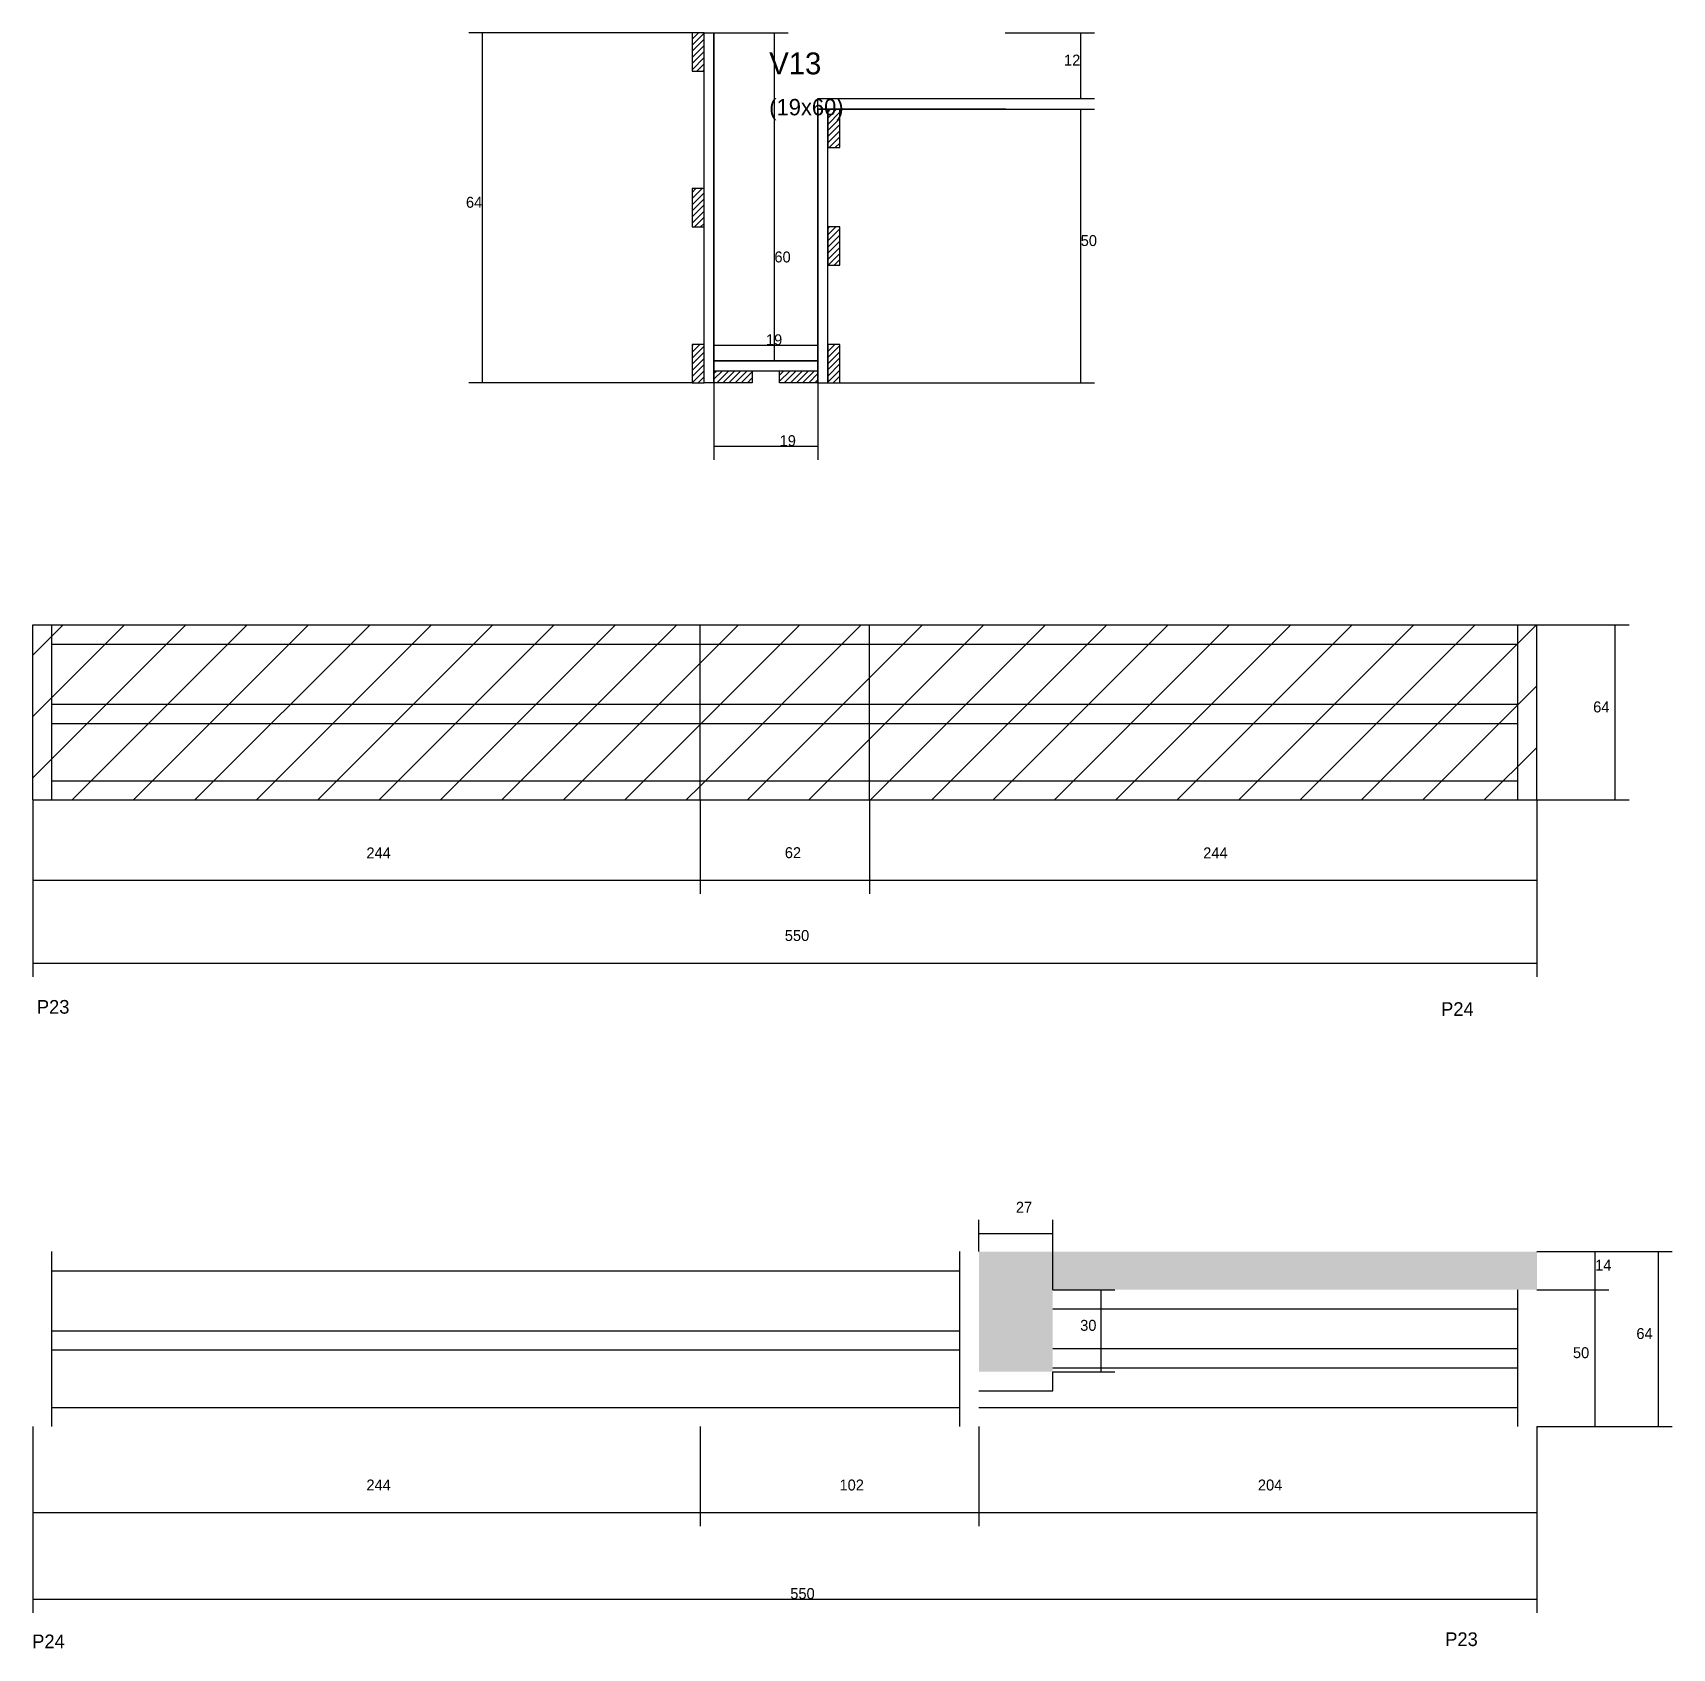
# Model space of a CAD drawing. Header units: metres. Extents: x -9171 to -4659, y 10891 to 12099.
# Drawn here: x -5259 to -4659, y 11508 to 12099 of the extents above; entities that cross this region are included whole.
import ezdxf

# ---------------------------------------------------------------- set-up
doc = ezdxf.new("R2010")
doc.units = ezdxf.units.M
for name, color, linetype in [('COTA', 4, 'Continuous'), ('Cota Seção (2x)', 4, 'Continuous'), ('Hachura', 253, 'Continuous'), ('Madeira', 126, 'Continuous'), ('NOMENCLATURA', 7, 'Continuous'), ('Painéis', 200, 'Continuous'), ('SARR_2.2x7', 40, 'Continuous'), ('Texto Seção', 7, 'Continuous')]:
    doc.layers.add(name, color=color, linetype=linetype)

msp = doc.modelspace()

# ---------------------------------------------------------------- texts
at = {"layer": 'COTA'}
for s, p in [('12', (-4881.6, 12086.8)), ('64', (-5100.3, 12034.8)), ('50', (-4875.5, 12020.8)), ('19', (-4985.6, 11947.6)), ('64', (-4688.1, 11850.2)), ('244', (-5136.7, 11796.8)), ('62', (-4983.7, 11796.9)), ('244', (-4830.7, 11796.8)), ('550', (-4983.7, 11766.6)), ('27', (-4899.2, 11667.2)), ('14', (-4687.4, 11646)), ('30', (-4875.7, 11624)), ('64', (-4672.3, 11621)), ('50', (-4695.5, 11614)), ('244', (-5136.7, 11565.6)), ('102', (-4963.7, 11565.6)), ('204', (-4810.7, 11565.6)), ('550', (-4981.7, 11525.9))]:
    msp.add_text(s, height=4, dxfattribs=at).set_placement(p)
at = {"layer": 'Cota Seção (2x)'}
for s, p in [('60', (-4987.5, 12014.8)), ('19', (-4990.6, 11984.5))]:
    msp.add_text(s, height=4, dxfattribs=at).set_placement(p)
at = {"layer": 'NOMENCLATURA'}
for s, p in [('P23', (-5257.2, 11740)), ('P24', (-4743.7, 11739.2)), ('P24', (-5258.9, 11507.9)), ('P23', (-4742.2, 11508.7))]:
    msp.add_text(s, height=5, dxfattribs=at).set_placement(p)
at = {"layer": 'Texto Seção'}
for s, height, p in [('V13', 8, (-4989.4, 12083.6)), ('(19x60)', 6, (-4989.4, 12068.6))]:
    msp.add_text(s, height=height, dxfattribs=at).set_placement(p)

# ---------------------------------------------------------------- hatches: boundary and pattern name
at = {"layer": 'COTA'}
h = msp.add_hatch(dxfattribs=at)
h.set_pattern_fill('AR-CONC', scale=0.03)
h.paths.add_polyline_path([(-4885.7, 11639), (-4708.7, 11639), (-4708.7, 11653), (-4912.7, 11653), (-4912.7, 11609), (-4885.7, 11609)])
at = {"layer": 'Hachura'}
h = msp.add_hatch(dxfattribs=at)
h.set_pattern_fill('ANSI31', scale=5)
h.paths.add_polyline_path([(-5014.7, 11818.2), (-5014.7, 11882.2), (-5258.7, 11882.2), (-5258.7, 11818.2)])
h = msp.add_hatch(dxfattribs=at)
h.set_pattern_fill('ANSI31', scale=5)
h.paths.add_polyline_path([(-4952.7, 11882.2), (-5014.7, 11882.2), (-5014.7, 11818.2), (-4952.7, 11818.2)])
h = msp.add_hatch(dxfattribs=at)
h.set_pattern_fill('ANSI31', scale=5)
h.paths.add_polyline_path([(-4952.7, 11882.2), (-4952.7, 11818.2), (-4708.7, 11818.2), (-4708.7, 11882.2)])
at = {"layer": 'Madeira'}
h = msp.add_hatch(dxfattribs=at)
h.set_pattern_fill('ANSI31', scale=0.5)
h.paths.add_polyline_path([(-5017.6, 12098.8), (-5013.2, 12098.8), (-5013.2, 12084.8), (-5017.6, 12084.8)])
h = msp.add_hatch(dxfattribs=at)
h.set_pattern_fill('ANSI31', scale=0.5)
h.paths.add_polyline_path([(-4968, 12070.8), (-4963.6, 12070.8), (-4963.6, 12056.8), (-4968, 12056.8)])
h = msp.add_hatch(dxfattribs=at)
h.set_pattern_fill('ANSI31', scale=0.5)
h.paths.add_polyline_path([(-5017.6, 12041.8), (-5013.2, 12041.8), (-5013.2, 12027.8), (-5017.6, 12027.8)])
h = msp.add_hatch(dxfattribs=at)
h.set_pattern_fill('ANSI31', scale=0.5)
h.paths.add_polyline_path([(-4968, 12027.8), (-4963.6, 12027.8), (-4963.6, 12013.8), (-4968, 12013.8)])
h = msp.add_hatch(dxfattribs=at)
h.set_pattern_fill('ANSI31', scale=0.5)
h.paths.add_polyline_path([(-5017.6, 11984.8), (-5013.2, 11984.8), (-5013.2, 11970.8), (-5017.6, 11970.8)])
h = msp.add_hatch(dxfattribs=at)
h.set_pattern_fill('ANSI31', scale=0.5)
h.paths.add_polyline_path([(-4968, 11984.8), (-4963.6, 11984.8), (-4963.6, 11970.8), (-4968, 11970.8)])
h = msp.add_hatch(dxfattribs=at)
h.set_pattern_fill('ANSI31', scale=0.5)
h.paths.add_polyline_path([(-4995.6, 11975.2), (-4995.6, 11970.8), (-5009.6, 11970.8), (-5009.6, 11975.2)])
h = msp.add_hatch(dxfattribs=at)
h.set_pattern_fill('ANSI31', scale=0.5)
h.paths.add_polyline_path([(-4971.6, 11975.2), (-4971.6, 11970.8), (-4985.6, 11970.8), (-4985.6, 11975.2)])

# ---------------------------------------------------------------- linework, layer by layer
at = {"layer": 'COTA'}
for p, q in [((-5017.6, 12098.8), (-5099.2, 12098.8)), ((-5094.2, 11970.8), (-5094.2, 12098.8)), ((-4903.1, 12098.8), (-4870.5, 12098.8)), ((-4875.5, 12074.8), (-4875.5, 12098.8)), ((-4902.9, 12074.8), (-4870.5, 12074.8)), ((-4902.9, 12070.8), (-4870.5, 12070.8)), ((-4875.5, 11970.8), (-4875.5, 12070.8)), ((-5017.6, 11970.8), (-5099.2, 11970.8)), ((-5009.6, 11970.8), (-5009.6, 11942.6)), ((-4971.6, 11970.8), (-4971.6, 11942.6)), ((-4963.6, 11970.8), (-4870.5, 11970.8)), ((-5009.6, 11947.6), (-4971.6, 11947.6)), ((-4708.7, 11882.2), (-4675, 11882.2)), ((-4680, 11818.2), (-4680, 11882.2)), ((-5258.7, 11818.2), (-5258.7, 11783.8)), ((-5258.7, 11818.2), (-5258.7, 11753.5)), ((-5014.7, 11818.2), (-5014.7, 11783.8)), ((-5014.7, 11818.2), (-5014.7, 11783.8)), ((-4952.7, 11818.2), (-4952.7, 11783.8)), ((-4952.7, 11818.2), (-4952.7, 11783.8)), ((-4708.7, 11818.2), (-4708.7, 11783.8)), ((-4708.7, 11818.2), (-4675, 11818.2)), ((-4708.7, 11818.2), (-4708.7, 11753.5)), ((-5258.7, 11788.8), (-5014.7, 11788.8)), ((-5014.7, 11788.8), (-4952.7, 11788.8)), ((-4952.7, 11788.8), (-4708.7, 11788.8)), ((-5258.7, 11758.5), (-4708.7, 11758.5)), ((-4912.7, 11653), (-4912.7, 11664.6)), ((-4885.7, 11639), (-4885.7, 11664.6)), ((-4912.7, 11659.6), (-4885.7, 11659.6)), ((-4708.7, 11653), (-4682.4, 11653)), ((-4708.7, 11653), (-4659.2, 11653)), ((-4687.4, 11639), (-4687.4, 11653)), ((-4664.2, 11589), (-4664.2, 11653)), ((-4885.7, 11639), (-4863, 11639)), ((-4868, 11609), (-4868, 11639)), ((-4708.7, 11639), (-4682.4, 11639)), ((-4708.7, 11639), (-4682.4, 11639)), ((-4687.4, 11589), (-4687.4, 11639)), ((-4885.7, 11609), (-4863, 11609)), ((-5258.7, 11589), (-5258.7, 11520.9)), ((-5258.7, 11589), (-5258.7, 11552.5)), ((-5014.7, 11589), (-5014.7, 11552.5)), ((-5014.7, 11589), (-5014.7, 11552.5)), ((-4912.7, 11589), (-4912.7, 11552.5)), ((-4912.7, 11589), (-4912.7, 11552.5)), ((-4708.7, 11589), (-4708.7, 11552.5)), ((-4708.7, 11589), (-4708.7, 11520.9)), ((-4708.7, 11589), (-4682.4, 11589)), ((-4708.7, 11589), (-4659.2, 11589)), ((-5258.7, 11557.5), (-5014.7, 11557.5)), ((-5014.7, 11557.5), (-4912.7, 11557.5)), ((-4912.7, 11557.5), (-4708.7, 11557.5)), ((-5258.7, 11525.9), (-4708.7, 11525.9))]:
    msp.add_line(p, q, dxfattribs=at)
at = {"layer": 'Cota Seção (2x)'}
for p, q in [((-5009.6, 12098.8), (-4982.5, 12098.8)), ((-4987.5, 11978.8), (-4987.5, 12098.8)), ((-5009.6, 11978.8), (-5009.6, 11989.5)), ((-5009.6, 11984.5), (-4971.6, 11984.5)), ((-4971.6, 11978.8), (-4971.6, 11989.5)), ((-5009.6, 11978.8), (-4982.5, 11978.8))]:
    msp.add_line(p, q, dxfattribs=at)
at = {"layer": 'Madeira'}
for points in [[(-5017.6, 12098.8), (-5017.6, 12084.8), (-5013.2, 12084.8), (-5013.2, 12098.8)], [(-4968, 12070.8), (-4968, 12056.8), (-4963.6, 12056.8), (-4963.6, 12070.8)], [(-5017.6, 12041.8), (-5017.6, 12027.8), (-5013.2, 12027.8), (-5013.2, 12041.8)], [(-4968, 12027.8), (-4968, 12013.8), (-4963.6, 12013.8), (-4963.6, 12027.8)], [(-5017.6, 11984.8), (-5017.6, 11970.8), (-5013.2, 11970.8), (-5013.2, 11984.8)], [(-4968, 11984.8), (-4968, 11970.8), (-4963.6, 11970.8), (-4963.6, 11984.8)], [(-5009.6, 11975.2), (-4995.6, 11975.2), (-4995.6, 11970.8), (-5009.6, 11970.8)], [(-4985.6, 11975.2), (-4971.6, 11975.2), (-4971.6, 11970.8), (-4985.6, 11970.8)]]:
    msp.add_lwpolyline(points, close=True, dxfattribs=at)
at = {"layer": 'Painéis'}
for p, q in [((-5013.2, 11970.8), (-5013.2, 12098.8)), ((-5009.6, 11970.8), (-5009.6, 12098.8)), ((-4971.6, 12074.8), (-4902.9, 12074.8)), ((-4971.6, 12070.8), (-4971.6, 12074.8)), ((-4971.6, 12070.8), (-4902.9, 12070.8)), ((-4971.6, 11970.8), (-4971.6, 12070.8)), ((-4968, 11970.8), (-4968, 12070.8)), ((-5009.6, 11978.8), (-4971.6, 11978.8)), ((-5009.6, 11975.2), (-5009.6, 11978.8)), ((-5009.6, 11975.2), (-4971.6, 11975.2)), ((-5258.7, 11882.2), (-4708.7, 11882.2)), ((-5258.7, 11818.2), (-5258.7, 11882.2)), ((-5014.7, 11818.2), (-5014.7, 11882.2)), ((-4952.7, 11818.2), (-4952.7, 11882.2)), ((-4708.7, 11818.2), (-4708.7, 11882.2)), ((-5258.7, 11818.2), (-4708.7, 11818.2))]:
    msp.add_line(p, q, dxfattribs=at)
for points in [[(-5013.2, 11970.8), (-5013.2, 12098.8), (-5009.6, 12098.8), (-5009.6, 11970.8)], [(-4968, 11970.8), (-4968, 12070.8), (-4971.6, 12070.8), (-4971.6, 11970.8)], [(-4971.6, 11978.8), (-5009.6, 11978.8), (-5009.6, 11975.2), (-4971.6, 11975.2)]]:
    msp.add_lwpolyline(points, close=True, dxfattribs=at)
msp.add_lwpolyline([(-4902.9, 12070.8), (-4971.6, 12070.8), (-4971.6, 12074.8), (-4902.9, 12074.8)], dxfattribs=at)
at = {"layer": 'SARR_2.2x7'}
for p, q in [((-5251.7, 11818.2), (-5251.7, 11882.2)), ((-4715.7, 11818.2), (-4715.7, 11882.2)), ((-5251.7, 11875.2), (-5014.7, 11875.2)), ((-5014.7, 11875.2), (-4952.7, 11875.2)), ((-4952.7, 11875.2), (-4715.7, 11875.2)), ((-5251.7, 11853.2), (-5014.7, 11853.2)), ((-5014.7, 11853.2), (-4952.7, 11853.2)), ((-4952.7, 11853.2), (-4715.7, 11853.2)), ((-5251.7, 11846.2), (-5014.7, 11846.2)), ((-5014.7, 11846.2), (-4952.7, 11846.2)), ((-4952.7, 11846.2), (-4715.7, 11846.2)), ((-5251.7, 11825.2), (-5014.7, 11825.2)), ((-5014.7, 11825.2), (-4952.7, 11825.2)), ((-4952.7, 11825.2), (-4715.7, 11825.2)), ((-5251.7, 11589), (-5251.7, 11653)), ((-4919.7, 11589), (-4919.7, 11653)), ((-5251.7, 11646), (-5014.7, 11646)), ((-5014.7, 11646), (-4919.7, 11646)), ((-4715.7, 11589), (-4715.7, 11639)), ((-4885.7, 11632), (-4715.7, 11632)), ((-5251.7, 11624), (-5014.7, 11624)), ((-5014.7, 11624), (-4919.7, 11624)), ((-5251.7, 11617), (-5014.7, 11617)), ((-5014.7, 11617), (-4919.7, 11617)), ((-4885.7, 11617.5), (-4715.7, 11617.5)), ((-4885.7, 11610.5), (-4715.7, 11610.5)), ((-4885.7, 11602), (-4885.7, 11609)), ((-4912.7, 11602), (-4885.7, 11602)), ((-5251.7, 11596), (-5014.7, 11596)), ((-5014.7, 11596), (-4919.7, 11596)), ((-4912.7, 11596), (-4715.7, 11596))]:
    msp.add_line(p, q, dxfattribs=at)

msp.set_redraw_order([(e.dxf.handle, doc.entitydb.next_handle()) for e in msp.query("TEXT MTEXT ATTDEF DIMENSION ARC_DIMENSION")])  # texts and dimensions are drawn at this point

doc.saveas('drawing.dxf')
